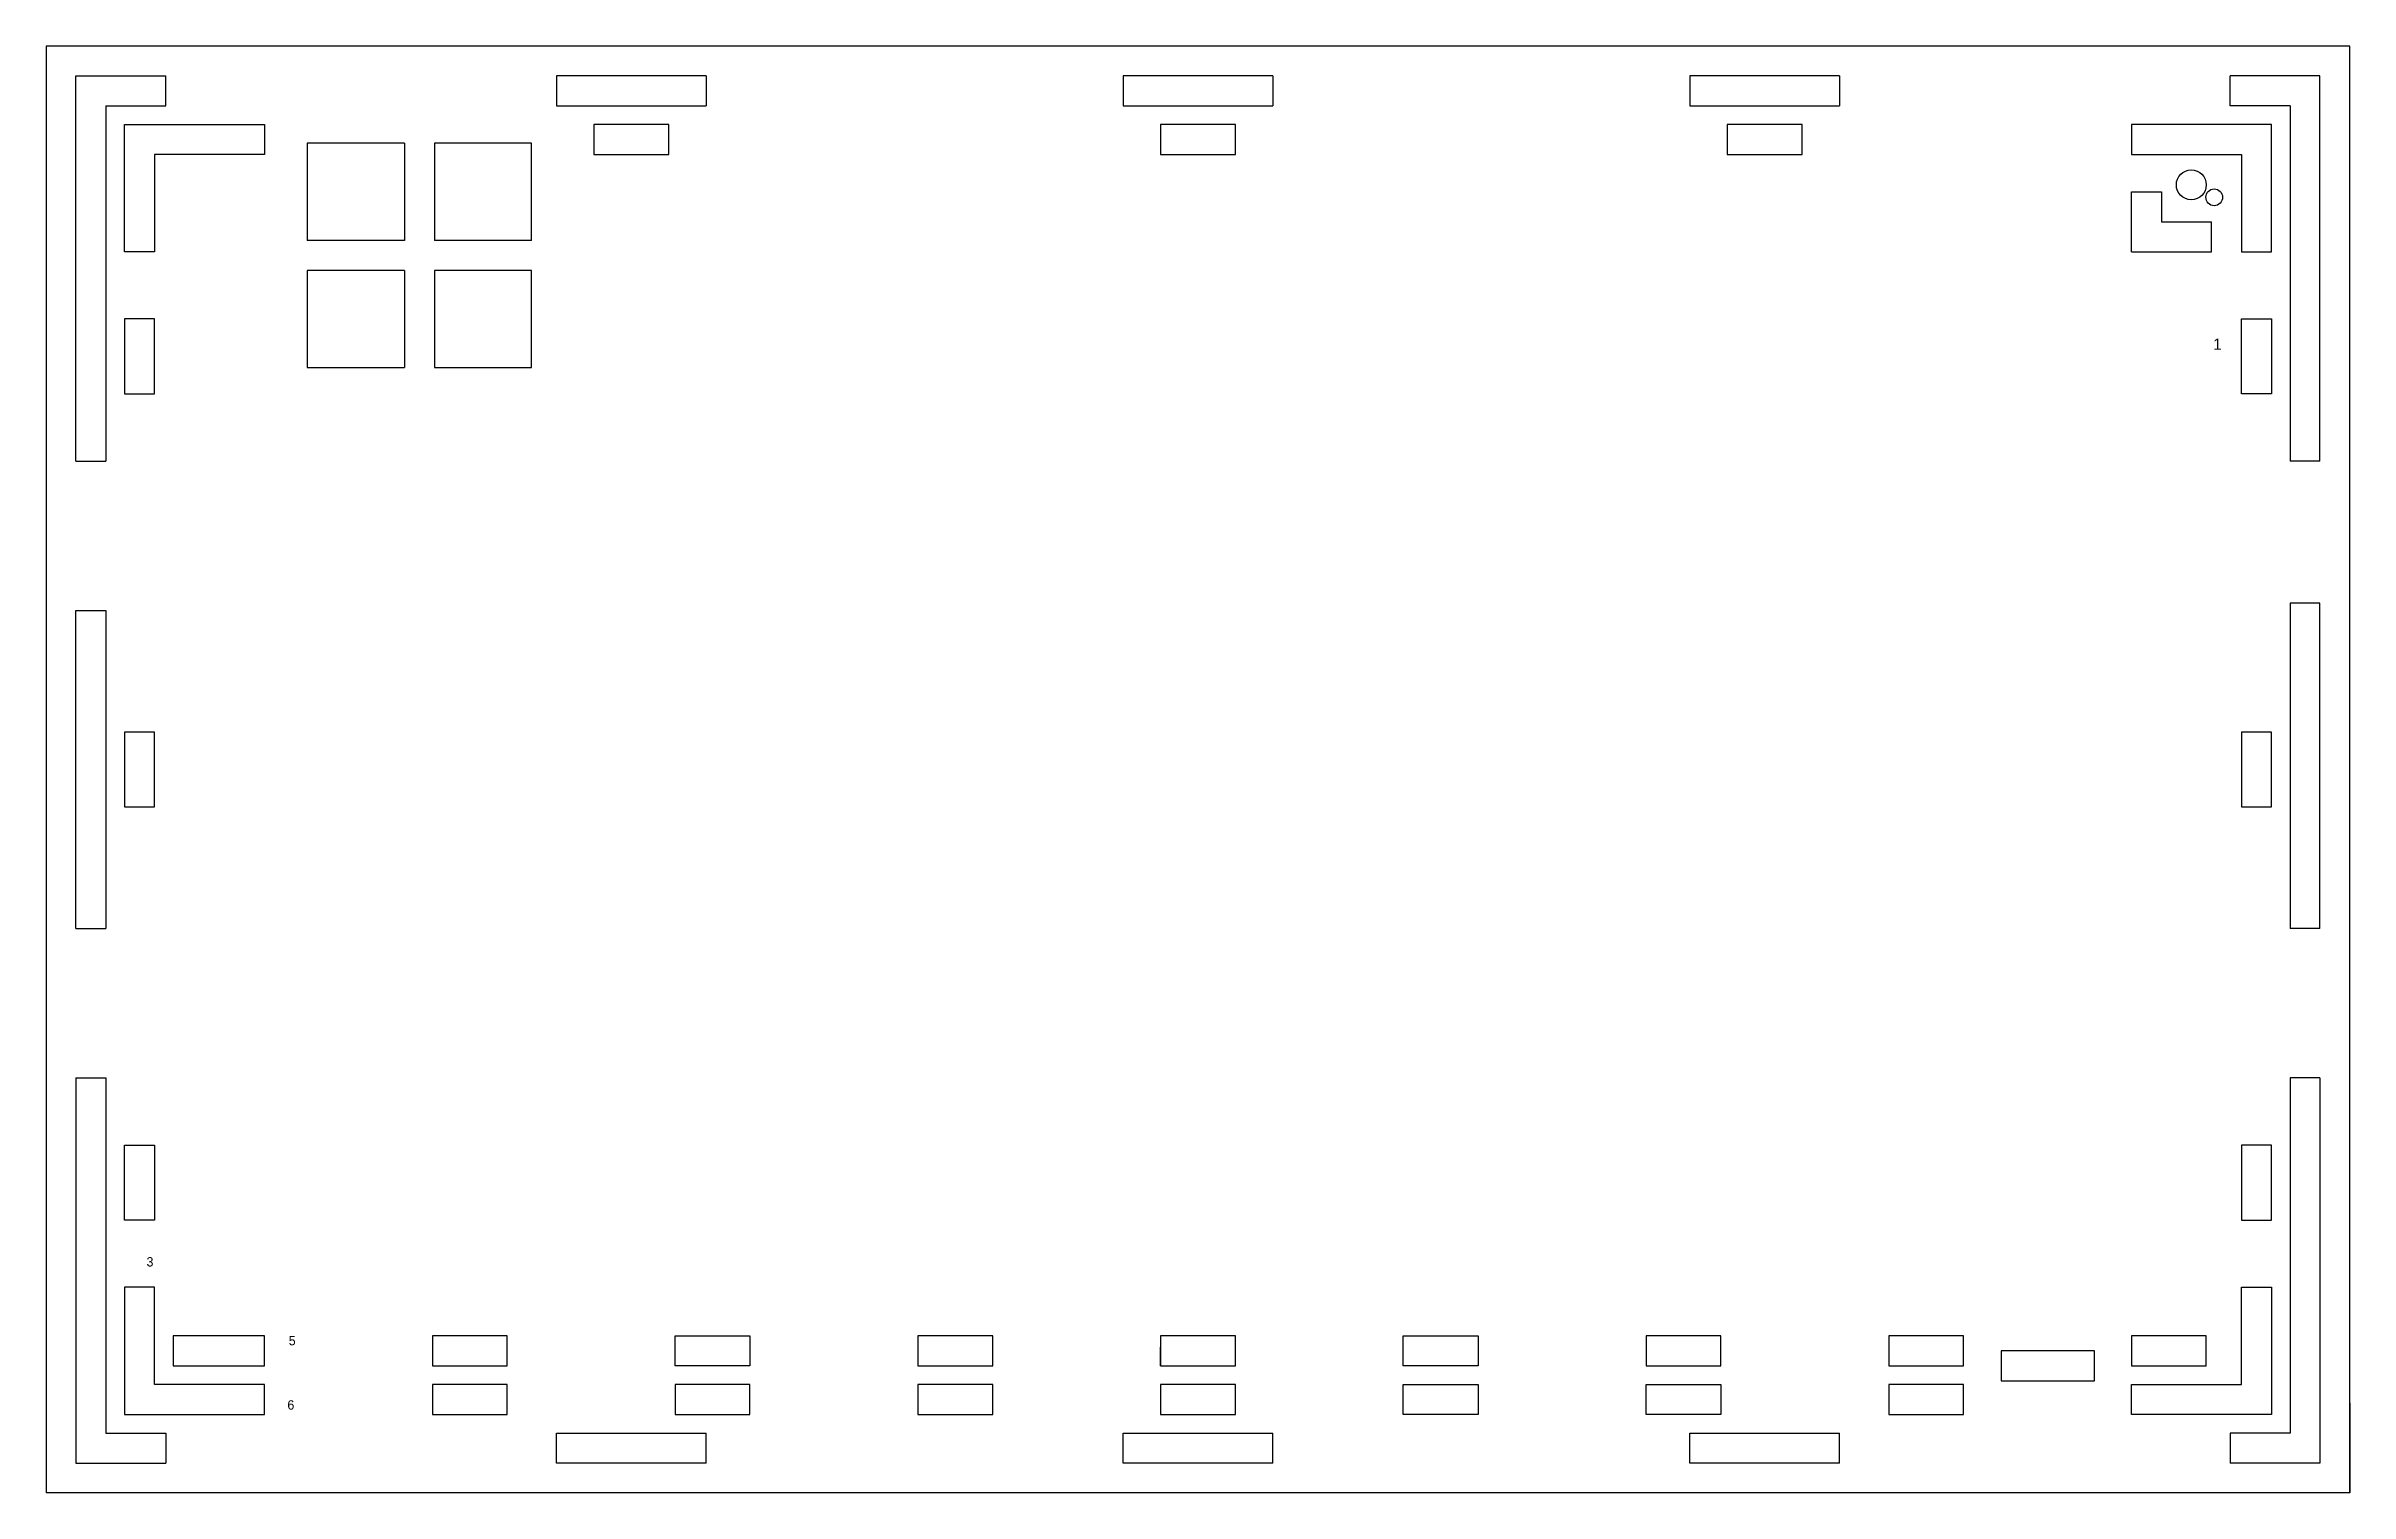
# Model space of a CAD drawing. Header units: millimetres. Extents: x 1909 to 5401, y -1249 to 880.
# Drawn here: x 3236 to 3852, y -371 to 16 of the extents above; entities that cross this region are included whole.
import ezdxf

# ---------------------------------------------------------------- set-up
doc = ezdxf.new("R2010")
doc.units = ezdxf.units.MM
doc.styles.get("Standard").update_dxf_attribs({"font": 'Organo.ttf'})

msp = doc.modelspace()

# ---------------------------------------------------------------- texts
at = {"color": 1, "width": 9.5314, "attachment_point": 1}
for s, insert, char_height in [('{1}', (3815.93, -62.42), 3), ('{3}', (3263.33, -308.13), 2.5), ('{5}', (3301.36, -329.21), 2.5), ('{6}', (3301, -346.41), 2.5)]:
    msp.add_mtext(s, dxfattribs=dict(at, insert=insert, char_height=char_height))

# ---------------------------------------------------------------- linework, layer by layer
for p, q in [((3236.48, 15.8), (3236.48, -371.2)), ((3852.48, 15.8), (3236.48, 15.8)), ((3852.48, -371.2), (3852.48, 15.8)), ((3244.48, -0.2), (3244.48, 7.8)), ((3244.48, 7.8), (3268.48, 7.8)), ((3268.48, -0.2), (3268.48, 7.8)), ((3412.98, 7.8), (3372.98, 7.8)), ((3372.98, 7.8), (3372.98, -0.2)), ((3412.98, 7.8), (3412.98, -0.2)), ((3564.48, 7.8), (3524.48, 7.8)), ((3524.48, 7.8), (3524.48, -0.2)), ((3564.48, 7.8), (3564.48, -0.2)), ((3715.98, 7.8), (3675.98, 7.8)), ((3675.98, 7.8), (3675.98, -0.2)), ((3715.98, 7.8), (3715.98, -0.2)), ((3820.48, -0.2), (3820.48, 7.8)), ((3844.48, 7.8), (3820.48, 7.8)), ((3844.48, -0.2), (3844.48, 7.8)), ((3244.48, -95.2), (3244.48, -0.2)), ((3252.48, -0.2), (3252.48, -95.2)), ((3252.48, -0.2), (3268.48, -0.2)), ((3257.48, -5.2), (3294.9, -5.2)), ((3257.48, -39.2), (3257.48, -5.2)), ((3294.9, -5.2), (3294.9, -13.2)), ((3372.98, -0.2), (3412.98, -0.2)), ((3382.98, -5.2), (3382.98, -13.2)), ((3402.98, -5.2), (3382.98, -5.2)), ((3402.98, -13.2), (3402.98, -5.2)), ((3524.48, -0.2), (3564.48, -0.2)), ((3554.48, -5.2), (3534.48, -5.2)), ((3534.48, -5.2), (3534.48, -13.2)), ((3554.48, -13.2), (3554.48, -5.2)), ((3675.98, -0.2), (3715.98, -0.2)), ((3685.98, -5.2), (3685.98, -13.2)), ((3705.98, -5.2), (3685.98, -5.2)), ((3705.98, -13.2), (3705.98, -5.2)), ((3831.48, -5.2), (3794.06, -5.2)), ((3794.06, -5.2), (3794.06, -13.2)), ((3836.48, -0.2), (3820.48, -0.2)), ((3831.48, -39.2), (3831.48, -5.2)), ((3836.48, -0.2), (3836.48, -95.2)), ((3844.48, -95.2), (3844.48, -0.2)), ((3306.31, -10.2), (3306.31, -36.2)), ((3332.31, -10.2), (3306.31, -10.2)), ((3332.31, -10.2), (3332.31, -36.2)), ((3366.31, -10.2), (3340.31, -10.2)), ((3340.31, -10.2), (3340.31, -36.2)), ((3366.31, -36.2), (3366.31, -10.2)), ((3294.9, -13.2), (3265.48, -13.2)), ((3265.48, -13.2), (3265.48, -39.2)), ((3382.98, -13.2), (3402.98, -13.2)), ((3534.48, -13.2), (3554.48, -13.2)), ((3685.98, -13.2), (3705.98, -13.2)), ((3794.06, -13.2), (3823.48, -13.2)), ((3823.48, -13.2), (3823.48, -39.2)), ((3794.06, -31.2), (3794.06, -23.2)), ((3794.06, -23.2), (3802.06, -23.2)), ((3802.06, -23.2), (3802.06, -31.2)), ((3332.31, -36.2), (3306.31, -36.2)), ((3366.31, -36.2), (3340.31, -36.2)), ((3794.06, -39.2), (3794.06, -31.2)), ((3802.06, -31.2), (3815.48, -31.2)), ((3815.48, -39.2), (3815.48, -31.2)), ((3265.48, -39.2), (3257.48, -39.2)), ((3794.06, -39.2), (3802.06, -39.2)), ((3802.06, -39.2), (3815.48, -39.2)), ((3823.48, -39.2), (3831.48, -39.2)), ((3332.31, -44.2), (3306.31, -44.2)), ((3306.31, -44.2), (3306.31, -70.2)), ((3332.31, -44.2), (3332.31, -70.2)), ((3366.31, -44.2), (3340.31, -44.2)), ((3340.31, -44.2), (3340.31, -70.2)), ((3366.31, -70.2), (3366.31, -44.2)), ((3257.48, -57.2), (3257.48, -77.2)), ((3265.48, -57.2), (3257.48, -57.2)), ((3265.48, -77.2), (3265.48, -57.2)), ((3823.48, -77.2), (3823.48, -57.2)), ((3823.48, -57.2), (3831.48, -57.2)), ((3831.48, -57.2), (3831.48, -77.2)), ((3306.31, -70.2), (3332.31, -70.2)), ((3340.31, -70.2), (3366.31, -70.2)), ((3257.48, -77.2), (3265.48, -77.2)), ((3831.48, -77.2), (3823.48, -77.2)), ((3244.48, -95.2), (3252.48, -95.2)), ((3844.48, -95.2), (3836.48, -95.2)), ((3244.48, -220.2), (3244.48, -135.2)), ((3244.48, -135.2), (3252.48, -135.2)), ((3252.48, -135.2), (3252.48, -220.2)), ((3844.48, -133.2), (3836.48, -133.2)), ((3836.48, -133.2), (3836.48, -220.2)), ((3844.48, -220.2), (3844.48, -133.2)), ((3265.48, -167.7), (3257.48, -167.7)), ((3257.48, -167.7), (3257.48, -187.7)), ((3265.48, -187.7), (3265.48, -167.7)), ((3831.48, -167.7), (3823.48, -167.7)), ((3823.48, -167.7), (3823.48, -187.7)), ((3831.48, -187.7), (3831.48, -167.7)), ((3257.48, -187.7), (3265.48, -187.7)), ((3823.48, -187.7), (3831.48, -187.7)), ((3244.48, -220.2), (3252.48, -220.2)), ((3844.48, -220.2), (3836.48, -220.2)), ((3244.48, -260.2), (3244.48, -355.2)), ((3244.48, -260.2), (3252.48, -260.2)), ((3252.48, -260.2), (3252.48, -355.2)), ((3844.48, -260.2), (3836.48, -260.2)), ((3836.48, -260.2), (3836.48, -355.2)), ((3844.48, -260.2), (3844.48, -355.2)), ((3257.48, -278.2), (3265.48, -278.2)), ((3257.48, -298.2), (3257.48, -278.2)), ((3265.48, -278.2), (3265.48, -298.2)), ((3823.48, -278.2), (3823.48, -298.2)), ((3831.48, -278.2), (3823.48, -278.2)), ((3831.48, -298.2), (3831.48, -278.2)), ((3265.48, -298.2), (3257.48, -298.2)), ((3823.48, -298.2), (3831.48, -298.2)), ((3257.48, -316.2), (3257.48, -350.2)), ((3265.48, -316.2), (3257.48, -316.2)), ((3265.48, -342.2), (3265.48, -316.2)), ((3823.48, -342.2), (3823.48, -316.2)), ((3823.48, -316.2), (3831.48, -316.2)), ((3831.48, -316.2), (3831.48, -350.2)), ((3294.9, -329.2), (3270.48, -329.2)), ((3270.48, -329.2), (3270.48, -337.2)), ((3294.9, -337.2), (3294.9, -329.2)), ((3339.8, -329.2), (3339.8, -337.2)), ((3359.8, -329.2), (3339.8, -329.2)), ((3359.8, -337.2), (3359.8, -329.2)), ((3404.69, -337.2), (3404.69, -329.2)), ((3404.69, -329.2), (3424.69, -329.2)), ((3424.69, -329.2), (3424.69, -337.2)), ((3469.59, -329.2), (3469.59, -337.2)), ((3489.59, -329.2), (3469.59, -329.2)), ((3489.59, -337.2), (3489.59, -329.2)), ((3534.48, -329.2), (3534.48, -337.2)), ((3554.48, -329.2), (3534.48, -329.2)), ((3534.48, -337.2), (3534.48, -332.2)), ((3554.48, -337.2), (3554.48, -329.2)), ((3599.38, -329.2), (3619.38, -329.2)), ((3599.38, -337.2), (3599.38, -329.2)), ((3619.38, -329.2), (3619.38, -337.2)), ((3664.27, -329.2), (3664.27, -337.2)), ((3684.27, -329.2), (3664.27, -329.2)), ((3684.27, -337.2), (3684.27, -329.2)), ((3729.17, -329.2), (3729.17, -337.2)), ((3749.17, -329.2), (3729.17, -329.2)), ((3749.17, -337.2), (3749.17, -329.2)), ((3814.06, -329.2), (3794.06, -329.2)), ((3794.06, -329.2), (3794.06, -337.2)), ((3814.06, -337.2), (3814.06, -329.2)), ((3270.48, -337.2), (3278.48, -337.2)), ((3274.9, -337.2), (3294.9, -337.2)), ((3339.8, -337.2), (3359.8, -337.2)), ((3424.69, -337.2), (3404.69, -337.2)), ((3469.59, -337.2), (3489.59, -337.2)), ((3534.48, -337.2), (3554.48, -337.2)), ((3619.38, -337.2), (3599.38, -337.2)), ((3664.27, -337.2), (3684.27, -337.2)), ((3729.17, -337.2), (3749.17, -337.2)), ((3759.23, -333.2), (3759.23, -341.2)), ((3784.23, -333.2), (3759.23, -333.2)), ((3784.23, -341.2), (3784.23, -333.2)), ((3794.06, -337.2), (3814.06, -337.2)), ((3294.9, -342.2), (3265.48, -342.2)), ((3294.9, -350.2), (3294.9, -342.2)), ((3359.8, -342.2), (3339.8, -342.2)), ((3339.8, -342.2), (3339.8, -350.2)), ((3359.8, -350.2), (3359.8, -342.2)), ((3404.69, -342.2), (3404.69, -350.2)), ((3424.69, -342.2), (3404.69, -342.2)), ((3424.69, -350.2), (3424.69, -342.2)), ((3489.59, -342.2), (3469.59, -342.2)), ((3469.59, -342.2), (3469.59, -350.2)), ((3489.59, -350.2), (3489.59, -342.2)), ((3554.48, -342.2), (3534.48, -342.2)), ((3534.48, -342.2), (3534.48, -350.2)), ((3554.48, -350.2), (3554.48, -342.2)), ((3599.38, -350.2), (3599.38, -342.2)), ((3599.38, -342.2), (3619.38, -342.2)), ((3619.38, -342.2), (3619.38, -350.2)), ((3664.27, -342.2), (3684.27, -342.2)), ((3664.27, -350.2), (3664.27, -342.2)), ((3684.27, -342.2), (3684.27, -350.2)), ((3749.17, -342.2), (3729.17, -342.2)), ((3729.17, -342.2), (3729.17, -350.2)), ((3749.17, -350.2), (3749.17, -342.2)), ((3759.23, -341.2), (3784.23, -341.2)), ((3794.06, -350.2), (3794.06, -342.2)), ((3794.06, -342.2), (3823.48, -342.2)), ((3257.48, -350.2), (3294.9, -350.2)), ((3339.8, -350.2), (3359.8, -350.2)), ((3404.69, -350.2), (3424.69, -350.2)), ((3469.59, -350.2), (3489.59, -350.2)), ((3534.48, -350.2), (3554.48, -350.2)), ((3619.38, -350.2), (3599.38, -350.2)), ((3684.27, -350.2), (3664.27, -350.2)), ((3729.17, -350.2), (3749.17, -350.2)), ((3831.48, -350.2), (3794.06, -350.2)), ((3852.48, -347.2), (3852.48, -371.2)), ((3244.48, -355.2), (3244.48, -363.2)), ((3252.48, -355.2), (3268.48, -355.2)), ((3268.48, -355.2), (3268.48, -363.2)), ((3372.98, -355.2), (3412.98, -355.2)), ((3372.98, -363.2), (3372.98, -355.2)), ((3412.98, -363.2), (3412.98, -355.2)), ((3524.48, -355.2), (3564.48, -355.2)), ((3524.48, -363.2), (3524.48, -355.2)), ((3564.48, -363.2), (3564.48, -355.2)), ((3675.98, -363.2), (3675.98, -355.2)), ((3675.98, -355.2), (3715.98, -355.2)), ((3715.98, -363.2), (3715.98, -355.2)), ((3820.48, -355.2), (3820.48, -363.2)), ((3836.48, -355.2), (3820.48, -355.2)), ((3844.48, -355.2), (3844.48, -363.2)), ((3244.48, -363.2), (3268.48, -363.2)), ((3412.98, -363.2), (3372.98, -363.2)), ((3564.48, -363.2), (3524.48, -363.2)), ((3715.98, -363.2), (3675.98, -363.2)), ((3844.48, -363.2), (3820.48, -363.2)), ((3852.48, -371.2), (3236.48, -371.2))]:
    msp.add_line(p, q)
for centre, radius in [((3810.07, -21.32), 4), ((3816.2, -24.65), 2.24)]:
    msp.add_circle(centre, radius)

msp.set_redraw_order([(e.dxf.handle, doc.entitydb.next_handle()) for e in msp.query("TEXT MTEXT ATTDEF DIMENSION ARC_DIMENSION")])  # texts and dimensions are drawn at this point

doc.saveas('drawing.dxf')
